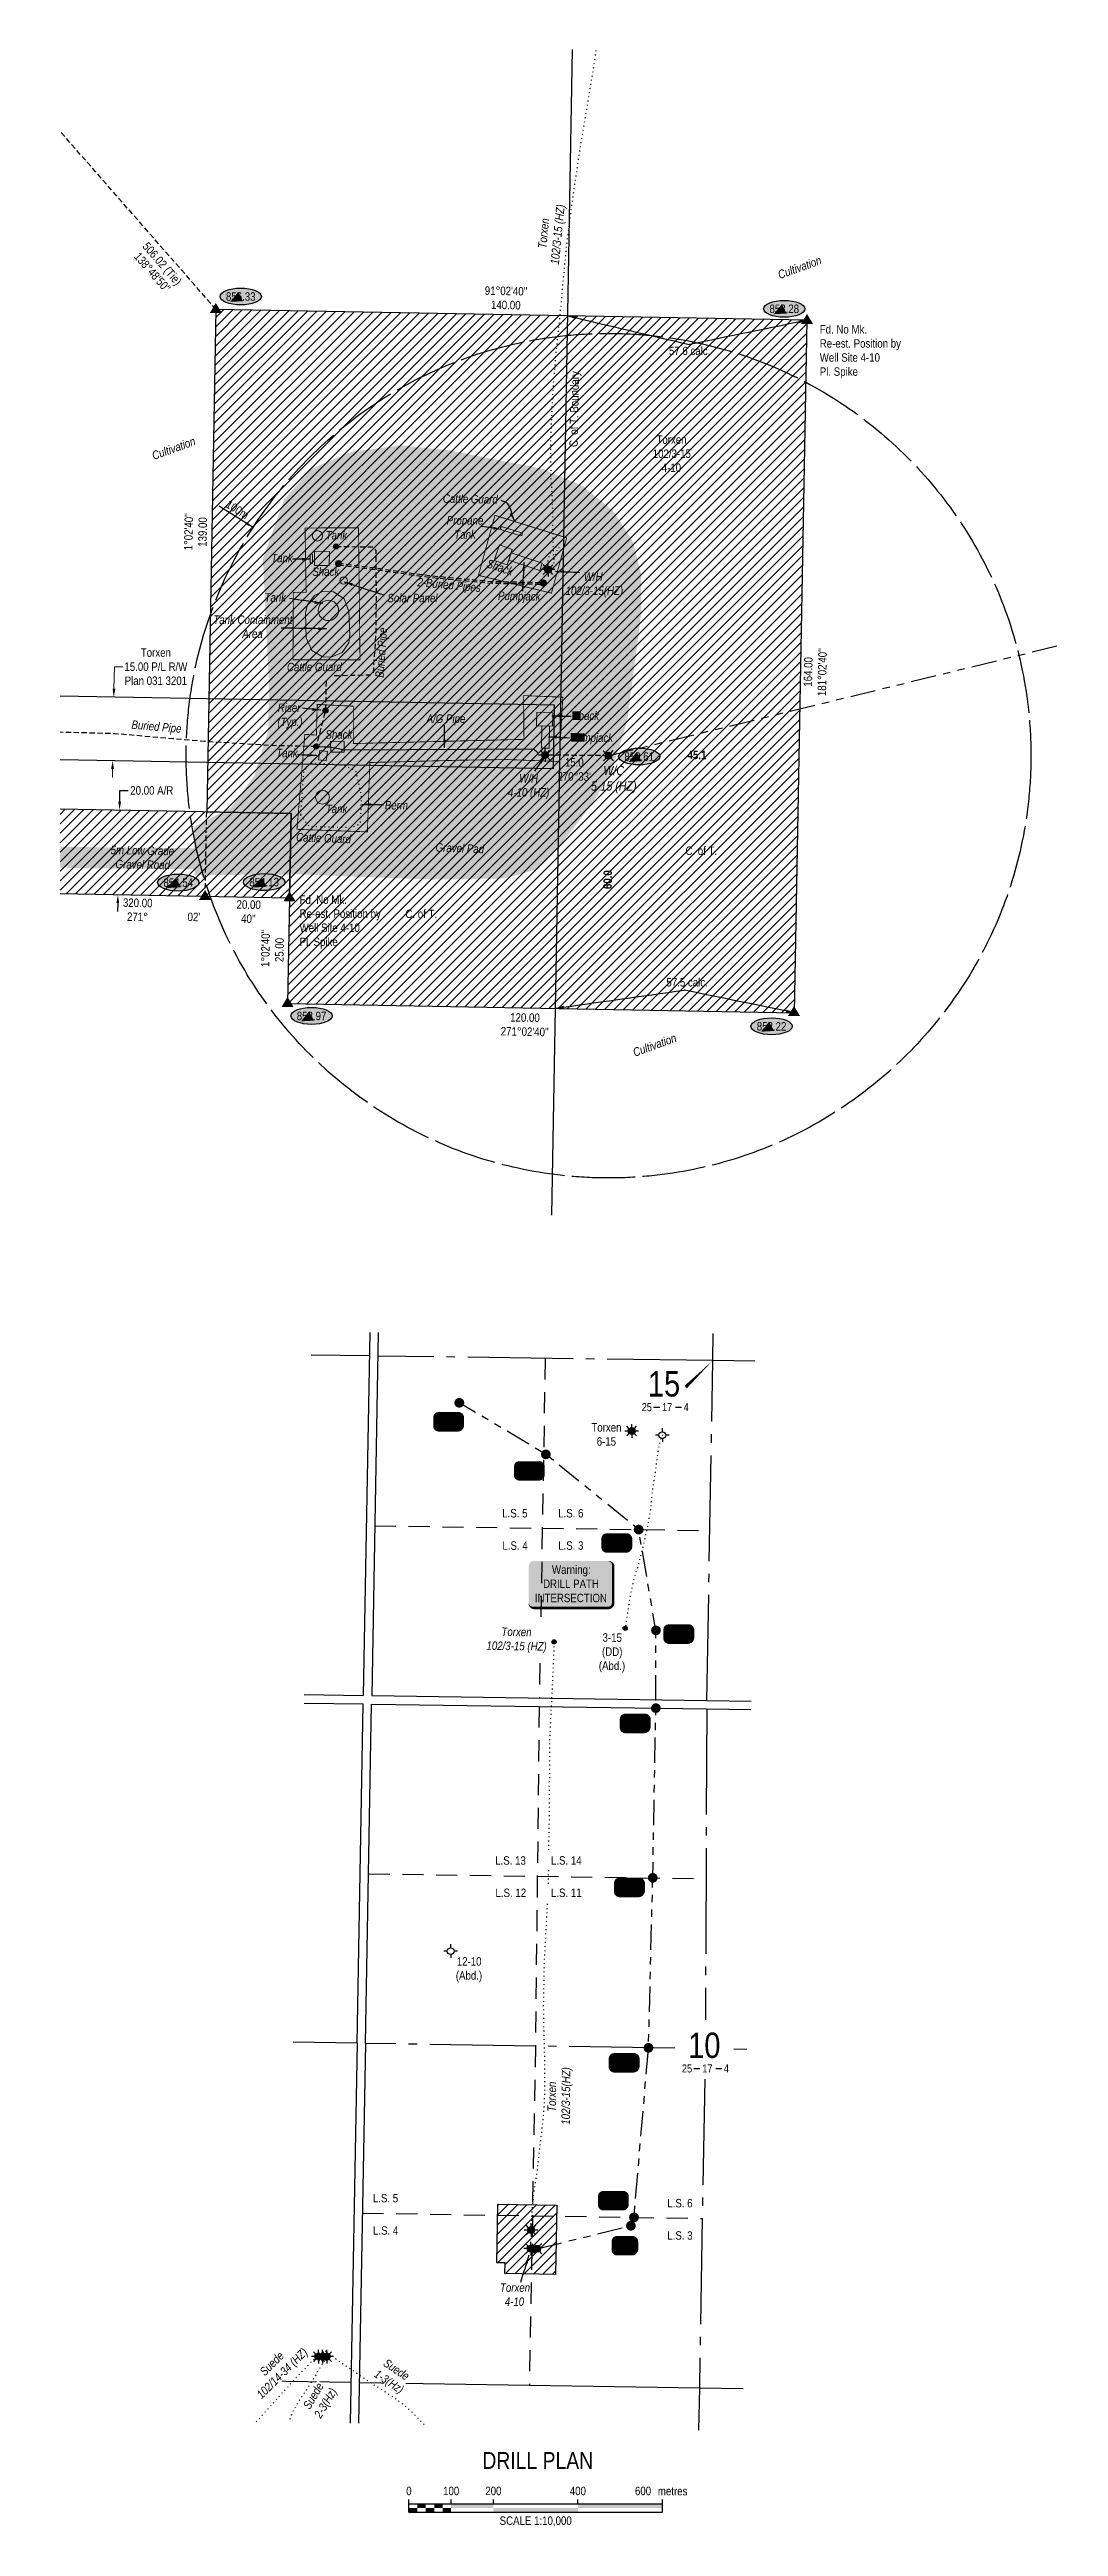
# Model space of a CAD drawing. Extents: x 404739 to 410739, y 5662630 to 5665562.
# Drawn here: x 409546 to 410739, y 5662630 to 5665562 of the extents above; entities that cross this region are included whole.
import ezdxf
from ezdxf.enums import TextEntityAlignment as Align

# ---------------------------------------------------------------- set-up
doc = ezdxf.new("R2010")
doc.units = 0
doc.header["$LTSCALE"] = 5
doc.header["$PDSIZE"] = 0.5
for name, pattern in [('foc-BUFFER', [16.75, 15, -1.75]), ('foc-DOT', [1, 0.2, -0.8]), ('foc-DRILLPATH', [14.75, 6, -1.75, 1.75, -1.75, 1.75, -1.75]), ('foc-LSD', [8, 5, -3]), ('foc-QUARTERLINE', [33, 25, -3, 2, -3]), ('foc-TIELINE', [1.875, 1.25, -0.625]), ('foc-TOPO', [1, 0.2, -0.8]), ('foc-TRAV', [1.875, 1.25, -0.625]), ('UG_PIPE', [1.875, 1.25, -0.625])]:
    doc.linetypes.add(name, pattern=pattern)
doc.layers.get('Defpoints').update_dxf_attribs({"color": 9})
for name, color, linetype in [('10', 1, 'Continuous'), ('9', 3, 'Continuous'), ('ABADATA-DRILL', 8, 'foc-DOT'), ('ABADATA-DRILL-T', 8, 'Continuous'), ('AS-OWNER', 7, 'Continuous'), ('AS-PIPE-AG', 44, 'Continuous'), ('AS-PIPE-UG', 44, 'UG_PIPE'), ('AS-PIPE-UG-T', 44, 'Continuous'), ('AS-ROADS', 254, 'Continuous'), ('AS-SYMBOL', 7, 'Continuous'), ('AUX-BUFFER', 7, 'foc-BUFFER'), ('C-RW', 13, 'Continuous'), ('C-WS-S', 13, 'Continuous'), ('DETAIL-T', 7, 'Continuous'), ('L-2', 7, 'Continuous'), ('L-BD', 7, 'Continuous'), ('L-BD1', 253, 'Continuous'), ('L-MON', 1, 'Continuous'), ('L-SEC', 7, 'Continuous'), ('L-SECLBL', 7, 'Continuous'), ('L-SECQ', 8, 'foc-QUARTERLINE'), ('L-SECTION-LSD', 7, 'foc-LSD'), ('L-TIE', 7, 'foc-TIELINE'), ('L-TITLEDB', 4, 'Continuous'), ('L-TITLEDB-T', 4, 'Continuous'), ('locations_6b7d3360-7d74-4', 7, 'Continuous'), ('locations_c0d7ef30-fd61-4', 7, 'Continuous'), ('P-ELEVATION', 7, 'Continuous'), ('P-PDRILLPATH', 12, 'foc-DRILLPATH'), ('P-PROPOSED', 10, 'Continuous'), ('P-PROPOSED-EXISTING-H', 59, 'Continuous'), ('P-TRAV', 4, 'foc-TRAV'), ('P-TXT', 4, 'Continuous'), ('T-GENERAL', 48, 'foc-TOPO'), ('T-TIE', 201, 'foc-TIELINE')]:
    doc.layers.add(name, color=color, linetype=linetype)
for name, color, linetype, lineweight in [('AS-GENERAL', 48, 'Continuous', 18), ('C-RW-T', 13, 'Continuous', 9), ('C-WS-T', 13, 'Continuous', 9), ('T-TEXT', 48, 'Continuous', 18), ('T-TIE-T', 201, 'Continuous', 18)]:
    doc.layers.add(name, color=color, linetype=linetype, lineweight=lineweight)
doc.styles.add('100L', font='ARIALN.TTF', dxfattribs={"height": 11})
doc.styles.add('80', font='ARIALN.TTF', dxfattribs={"height": 10})
doc.styles.add('80CG', font='ARIALN.TTF', dxfattribs={"height": 10})
doc.styles.add('80L', font='ARIALN.TTF', dxfattribs={"height": 10})
doc.styles.add('80LS', font='ARIALNI.TTF', dxfattribs={"height": 10})
doc.styles.add('SIMPLEX', font='ARIALN.TTF')
doc.dimstyles.new('CG2011', dxfattribs={"dimscale": 5, "dimtxt": 9, "dimasz": 2, "dimexe": 0.2, "dimexo": 0.0625, "dimgap": 0.5, "dimtad": 0, "dimtih": 1, "dimtoh": 1, "dimzin": 0, "dimdsep": 46, "dimtxsty": '80CG', "dimcen": 0.1, "dimse1": 1, "dimse2": 1, "dimclrd": 256, "dimclrt": 256, "dimaunit": 1, "dimadec": 4, "dimazin": 0, "dimtfac": 0.06, "dimtofl": 0, "dimtmove": 0, "dimatfit": 1, "dimfxl": 0.2, "dimtolj": 1, "dimtzin": 0, "dimlwd": -1, "dimarcsym": 0})
doc.dimstyles.new('Compass 5 000', dxfattribs={"dimscale": 5, "dimtxt": 9, "dimasz": 2, "dimexe": 0.2, "dimexo": 0.0625, "dimgap": 0.5, "dimtad": 0, "dimtih": 1, "dimtoh": 1, "dimzin": 0, "dimdsep": 46, "dimtxsty": '80CG', "dimcen": 0.1, "dimse1": 1, "dimse2": 1, "dimclrd": 256, "dimclrt": 256, "dimaunit": 1, "dimadec": 4, "dimazin": 0, "dimtfac": 0.06, "dimtofl": 0, "dimtmove": 0, "dimatfit": 1, "dimfxl": 0.2, "dimtolj": 1, "dimtzin": 0, "dimlwd": -1, "dimarcsym": 0})
pattern_1 = [(45, (-1450.3, 4292.895), (-5.610239728, 5.610239728), [])]

msp = doc.modelspace()

# ---------------------------------------------------------------- texts
at = {"layer": 'ABADATA-DRILL-T', "attachment_point": 1, "style": '80L'}
for s, width, insert, char_height, rotation in [('\\pi19.558;{\\fArial Narrow|b0|i1|c0|p34;Torxen\\P\\pi2.0615;102/3-15 (HZ)}', 73.06569, (410121.52, 5665307.687), 10, 84.360023), ('\\pi4.9844;3-15 \\P\\pi4.5923;(DD)\\P\\pi1.0775;(Abd.)', 31.95111, (410195.047, 5663687.697), 9.99569, 359.16779), ('\\pi18.403;{\\fArial Narrow|b0|i1|c0|p34;Torxen\\P\\pi0.065231; 102/3-15(HZ)}', 70.7412, (410134.532, 5663102.887), 9.99569, 89.467629)]:
    msp.add_mtext_dynamic_manual_height_columns(s, width=width, gutter_width=50, heights=[0], dxfattribs=dict(at, insert=insert, char_height=char_height, rotation=rotation))
at = {"layer": 'ABADATA-DRILL-T', "char_height": 9.99569, "attachment_point": 1, "style": '80L'}
for s, width, insert in [('\\pi1.9729;Torxen\\P\\pi8.2321;6-15', 38.49429, (410184.776, 5663936.254)), ('\\pi-1.5769;12-10\\P\\pi-2.7292;(Abd.)', 24.33778, (410029.041, 5663304.235)), ('\\pi0.77014;{\\fArial Narrow|b0|i1|c0|p34;Torxen\\P\\pi6.4873;4-10}', 35.47517, (410077.799, 5662918.188))]:
    msp.add_mtext_dynamic_manual_height_columns(s, width=width, gutter_width=50, heights=[0], dxfattribs=dict(at, insert=insert))
at = {"layer": 'AS-PIPE-UG-T', "char_height": 9.99569, "attachment_point": 1, "style": '80L'}
for s, width, insert, rotation in [('{\\fArial Narrow|b0|i1|c0|p34;2-Buried Pipes}', 76.12042, (409981.43, 5664936.729), 354.72286), ('\\pi0.17193;{\\fArial Narrow|b0|i1|c0|p34;Buried Pipe}', 58.75659, (409930.898, 5664818.779), 85.91984)]:
    msp.add_mtext_dynamic_manual_height_columns(s, width=width, gutter_width=50, heights=[0], dxfattribs=dict(at, insert=insert, rotation=rotation))
at = {"layer": 'AUX-BUFFER', "style": '80CG'}
msp.add_text('100m', height=9.9957, rotation=327.411627, dxfattribs=at).set_placement((409767.923, 5665017.408), align=Align.MIDDLE_CENTER)
at = {"layer": 'C-WS-T', "char_height": 9.99569, "attachment_point": 1, "style": '80L'}
for s, width, insert in [('\\pi5.1495;Torxen\\P\\pi0.6733;102/3-15 \\P\\pi11.313,t81.283;4-10 ', 44.84761, (410258.659, 5665105.288)), ('\\pi24.775;{\\fArial Narrow|b0|i1|c0|p34;W/H\\P\\pi0.065231; 102/3-15(HZ)}', 70.7412, (410152.993, 5664943.08)), ('\\pi14.258;{\\fArial Narrow|b0|i1|c0|p34;W/H \\P\\pi0.95571;4-10 (HZ)}', 49.70799, (410087.11, 5664704.413))]:
    msp.add_mtext_dynamic_manual_height_columns(s, width=width, gutter_width=50, heights=[0], dxfattribs=dict(at, insert=insert))
at = {"layer": 'DETAIL-T', "color": 3, "insert": (410008.599, 5662718.59), "char_height": 19.99138, "width": 225.73681, "attachment_point": 1, "style": '80CG'}
msp.add_mtext('\\pi49.144;DRILL PLAN', dxfattribs=at)
at = {"layer": 'L-BD', "style": '80L'}
for s, p in [("138°48'50''", (409667.3, 5665298.303)), ('506.02 (Tie)', (409678.02, 5665307.682))]:
    msp.add_text(s, height=9.99569, rotation=311.1857, dxfattribs=at).set_placement(p, align=Align.MIDDLE)
at = {"layer": 'L-BD', "color": 3, "char_height": 9.99569, "attachment_point": 1, "style": '80L'}
for s, width, insert, rotation in [('{\\fArial Narrow|b1|i0|c0|p34;45.1}', 23.13877, (410300.63, 5664732.306), 358.9431), ('{\\fArial Narrow|b1|i0|c0|p34;60.0}', 6.00548, (410200.735, 5664568.433), 88.9431)]:
    msp.add_mtext_dynamic_manual_height_columns(s, width=width, gutter_width=50, heights=[0], dxfattribs=dict(at, insert=insert, rotation=rotation))
at = {"layer": 'L-BD1', "style": '80L'}
msp.add_text("02'", height=9.9957, rotation=358.9431, dxfattribs=at).set_placement((409716.384, 5664535.378), align=Align.MIDDLE)
at = {"layer": 'L-BD1', "attachment_point": 2, "style": '80L'}
for s, insert, char_height, width, rotation in [("91°02'40'' 140.00", (410085.91, 5665281.242), 9.99569, 49.91476, 358.9431), ("1°02'40''\\P139.00 ", (409705.041, 5664991.299), 9.9957, 25.1761, 88.9425), ("164.00 181°02'40''", (410438.188, 5664825.45), 9.99569, 61.88225, 88.9431), ('320.00\\P271°', (409650.032, 5664557.084), 9.9957, 35.20813, 358.9431), ("20.00 \\P40''", (409781.293, 5664554.885), 9.9957, 28.19152, 358.9431), (" 1°02'40''\\P25.00", (409795.982, 5664496.624), 9.9957, 61.05109, 88.9431), ("120.00 271°02'40''", (410108.256, 5664421.282), 9.99569, 78.30705, 358.9431)]:
    msp.add_mtext(s, dxfattribs=dict(at, insert=insert, char_height=char_height, width=width, rotation=rotation))
at = {"layer": 'L-MON', "char_height": 9.99569, "attachment_point": 1, "style": '80L'}
for insert in [(410456.971, 5665235.768), (409841.465, 5664560.848)]:
    msp.add_mtext_dynamic_manual_height_columns('Fd. No Mk.^JRe-est. Position by Well Site 4-10\\PPl. Spike ', width=96.76865, gutter_width=50, heights=[0], dxfattribs=dict(at, insert=insert))
at = {"layer": 'L-TITLEDB-T', "insert": (410160.608, 5665091.576), "char_height": 9.99569, "attachment_point": 1, "rotation": 88.987373, "style": '80L'}
msp.add_mtext_dynamic_manual_height_columns('C. of T. Boundary', width=89.78622, gutter_width=50, heights=[0], dxfattribs=at)
at = {"layer": 'P-TXT', "attachment_point": 1}
for s, width, gutter_width, insert, char_height, style in [('57.6 calc.', 48.12131, 50, (410278.494, 5665210.291), 9.9957, '80L'), ('\\pi15.145;{\\fArial Narrow|b0|i1|c0|p34;W/C\\P\\pi0.50544;5-15 (HZ)}', 53.30966, 55, (410185.786, 5664714.134), 11, '100L'), ('C. of T.', 37.84882, 50, (410298.014, 5664618.642), 9.9957, '80L'), ('C. of T.', 37.84882, 50, (409966.69, 5664544.004), 9.9957, '80L'), ('57.5 calc.', 48.16276, 50, (410275.534, 5664463.025), 9.9957, '80L')]:
    msp.add_mtext_dynamic_manual_height_columns(s, width=width, gutter_width=gutter_width, heights=[0], dxfattribs=dict(at, insert=insert, char_height=char_height, style=style))
at = {"layer": 'T-TEXT', "style": '80LS'}
for p in [(410433.129, 5665304.092), (409692.441, 5665089.95), (410261.601, 5664383.682)]:
    msp.add_text('Cultivation', height=9.99569, rotation=20, dxfattribs=at).set_placement(p, align=Align.MIDDLE_CENTER)
at = {"layer": 'T-TEXT', "char_height": 9.99569, "attachment_point": 1, "style": '80L'}
for s, width, insert, rotation in [('{\\fArial Narrow|b0|i1|c0|p34;Cattle Guard}', 65.5833, (410011.181, 5665035.567), 358.9431), ('{\\fArial Narrow|b0|i1|c0|p34;Shack}', 10, (410065.113, 5664958.838), 341.445886), ('{\\fArial Narrow|b0|i1|c0|p34;Pumpjack}', 16.5424, (410076.38, 5664920.565), 358.9431), ('{\\fArial Narrow|b0|i1|c0|p34;Cattle Guard}', 88.10703, (409826.54, 5664836.156), 0.144549), ('\\pi0.46501;{\\fArial Narrow|b0|i1|c0|p34;5m Low Grade\\P\\pi3.4617; Gravel Road}', 74.94993, (409617.517, 5664619.691), 358.9431), ('{\\fArial Narrow|b0|i1|c0|p34;Cattle Guard }', 88.10703, (409837.59, 5664634.786), 357.969183), ('{\\fArial Narrow|b0|i1|c0|p34;Gravel Pad}', 57.97176, (410002.699, 5664622.704), 357.969183)]:
    msp.add_mtext_dynamic_manual_height_columns(s, width=width, gutter_width=50, heights=[0], dxfattribs=dict(at, insert=insert, rotation=rotation))
for s, width, insert in [('{\\fArial Narrow|b0|i1|c0|p34;Tank}', 26.17776, (409872.342, 5664992.102)), ('\\pi0.62086;{\\fArial Narrow|b0|i1|c0|p34;Propane \\P\\pi9.5256;Tank}', 43.6927, (410014.973, 5665009.659)), ('{\\fArial Narrow|b0|i1|c0|p34;Tank}', 26.17776, (409807.972, 5664965.041)), ('{\\fArial Narrow|b0|i1|c0|p34;Shack}', 10, (409856.513, 5664949.095)), ('{\\fArial Narrow|b0|i1|c0|p34;Tank}', 26.17776, (409799.981, 5664918.506)), ('\\pi1.3589;{\\fArial Narrow|b0|i1|c0|p34;Solar Panel}', 61.58726, (409944.124, 5664917.742)), ('\\pi2.1519;{\\fArial Narrow|b0|i1|c0|p34;Tank Containment \\P\\pi36.462;Area}', 96.89001, (409737.233, 5664892.108)), ('\\pi1.0961;{\\fArial Narrow|b0|i1|c0|p34;Riser\\P\\pi0.54041;(Typ.)}', 29.34966, (409814.638, 5664787.928)), ('{\\fArial Narrow|b0|i1|c0|p34;Shack}', 10, (409872.077, 5664756.267)), ('{\\fArial Narrow|b0|i1|c0|p34;A/G Pipe}', 48.18712, (409991.824, 5664775.031)), ('{\\fArial Narrow|b0|i1|c0|p34;Tank}', 26.17776, (409813.819, 5664734.31)), ('{\\fArial Narrow|b0|i1|c0|p34;Tank}', 26.17776, (409872.484, 5664668.313)), ('{\\fArial Narrow|b0|i1|c0|p34;Berm}', 14.48084, (409942.335, 5664672.496))]:
    msp.add_mtext_dynamic_manual_height_columns(s, width=width, gutter_width=50, heights=[0], dxfattribs=dict(at, insert=insert))
at = {"layer": 'T-TEXT', "insert": (410164.057, 5664778.514), "char_height": 9.99569, "attachment_point": 1, "style": '80L', "bg_fill": 1, "box_fill_scale": 1, "bg_fill_color": 254, "bg_fill_transparency": 0}
msp.add_mtext_dynamic_manual_height_columns('{\\fArial Narrow|b0|i1|c0|p34;Shack}', width=10, gutter_width=50, heights=[0], dxfattribs=at)
at = {"layer": 'T-TEXT', "insert": (410162.291, 5664752.98), "char_height": 9.99569, "attachment_point": 1, "rotation": 359.155258, "style": '80L', "bg_fill": 1, "box_fill_scale": 1, "bg_fill_color": 254, "bg_fill_transparency": 0}
msp.add_mtext_dynamic_manual_height_columns('{\\fArial Narrow|b0|i1|c0|p34;Pumpjack}', width=16.5424, gutter_width=50, heights=[0], dxfattribs=at)
at = {"layer": 'T-TIE-T', "insert": (410166.61, 5664723.303), "char_height": 9.99569, "width": 39.7189, "attachment_point": 2, "rotation": 359.442, "style": '80L', "bg_fill": 1, "box_fill_scale": 1, "bg_fill_color": 254, "bg_fill_transparency": 0}
msp.add_mtext("15.0 270°33'", dxfattribs=at)

# ---------------------------------------------------------------- blocks, each defined once
blk = doc.blocks.new('TRIA')
blk.add_hatch(color=255).paths.add_polyline_path([(-0.04, 1.52), (-1.47, -0.87), (1.39, -0.87)])
blk = doc.blocks.new('TRIAA')
blk.add_blockref('TRIA', (0, 0))
blk = doc.blocks.new('TRIB')
at = {"color": 1}
blk.add_lwpolyline([(-1.12, -0.67), (-0.04, 1.13), (1.04, -0.67)], close=True, dxfattribs=at)
blk = doc.blocks.new('TRIBB')
blk.add_blockref('TRIB', (0, 0))
blk = doc.blocks.new('TRICC')
for name in ['TRIAA', 'TRIBB']:
    blk.add_blockref(name, (0, 0))
blk = doc.blocks.new('plspike')
blk.add_blockref('TRICC', (0, 0))
blk = doc.blocks.new('STRIA')
blk.add_hatch(color=255).paths.add_polyline_path([(-0.04, 1.52), (-1.47, -0.87), (1.39, -0.87)])
blk = doc.blocks.new('STRIAA')
blk.add_blockref('STRIA', (0, 0))
blk = doc.blocks.new('STRIB')
at = {"color": 1}
blk.add_solid([(-1.12, -0.67), (-0.04, 1.13), (1.04, -0.67)], dxfattribs=at)
blk = doc.blocks.new('STRIBB')
blk.add_blockref('STRIB', (0, 0))
blk = doc.blocks.new('STRICC')
for name in ['STRIAA', 'STRIBB']:
    blk.add_blockref(name, (0, 0))
blk = doc.blocks.new('fdspike')
blk.add_blockref('STRICC', (0, 0))
blk = doc.blocks.new('RISER')
h = blk.add_hatch(color=255)
h.dxf.hatch_style = 1
edge = h.paths.add_edge_path()
edge.add_arc((0, 0), 0.7, 0, 360)
blk.add_hatch(color=48).paths.add_polyline_path([(0.58, -0.15), (-0.58, -0.15, 0.774597)])
at = {"color": 48}
blk.add_line((-0.58, -0.15), (0.58, -0.15), dxfattribs=at)
blk.add_circle((0, 0), 0.6, dxfattribs=at)
blk = doc.blocks.new('GAS')
h = blk.add_hatch(color=255)
h.dxf.hatch_style = 1
edge = h.paths.add_edge_path()
edge.add_arc((0, 0), 0.9, 0, 360)
for p, q in [((-0.81, 0), (-1.62, 0)), ((-0.57, 0.57), (-1.14, 1.14)), ((0, 0.81), (0, 1.62)), ((0.57, 0.57), (1.14, 1.14)), ((1.62, 0), (0.81, 0)), ((-0.57, -0.57), (-1.14, -1.14)), ((0, -0.81), (0, -1.62)), ((1.14, -1.14), (0.57, -0.57))]:
    blk.add_line(p, q)
blk.add_circle((0, 0), 0.8)
blk = doc.blocks.new('we')
at = {"layer": 'P-ELEVATION'}
h = blk.add_hatch(color=111, dxfattribs=at)
h.dxf.hatch_style = 1
edge = h.paths.add_edge_path()
edge.add_ellipse((0, 0), major_axis=(-24.4, 0), ratio=0.410256, start_angle=0, end_angle=360)
at = {"layer": 'P-ELEVATION', "color": 7, "flags": 128}
blk.add_lwpolyline([(0, 0, 12.5, 0, 0), (-12.4, -6.4, 0, 0, 0)], format="xyseb", dxfattribs=at)
at = {"layer": 'P-ELEVATION', "color": 7}
blk.add_ellipse((0, 0), major_axis=(-24.4, 0), ratio=0.410256, dxfattribs=at)
at = {"layer": 'P-ELEVATION', "style": '80'}
blk.add_attdef('ELEVATION', text='', height=10, dxfattribs=at).set_placement((0, 0), align=Align.MIDDLE_CENTER)
blk = doc.blocks.new('WC')
at = {"layer": 'L-MON'}
h = blk.add_hatch(color=255, dxfattribs=at)
h.dxf.hatch_style = 1
edge = h.paths.add_edge_path()
edge.add_arc((0, 0), 0.9, 0, 360)
at = {"layer": 'L-MON', "color": 240, "flags": 128}
for points in [[(-0.62, 0.5), (-1.23, 1.12)], [(0.52, 0.61), (1.13, 1.21)], [(-1.18, -1.18), (-0.56, -0.57)], [(1.16, -1.18), (0.56, -0.57)]]:
    blk.add_lwpolyline(points, dxfattribs=at)
at = {"layer": 'L-MON', "color": 240}
for radius in [0.8, 0.373]:
    blk.add_circle((0, 0), radius, dxfattribs=at)
blk = doc.blocks.new('*D537')
at = {"layer": 'Defpoints', "color": 0, "transparency": 16777216}
for p in [(409668.8, 5664660.9), (409626.5, 5664561.7), (409666.9, 5664561)]:
    blk.add_point(p, dxfattribs=at)
at = {"layer": 'P-TXT', "transparency": 16777216}
for p, q in [((409628.6, 5664671.7), (409628.8, 5664685)), ((409628.8, 5664685), (409638.8, 5664685)), ((409626.4, 5664551.7), (409626.2, 5664541.7))]:
    blk.add_line(p, q, dxfattribs=at)
for points in [[(409626.9, 5664671.7), (409630.2, 5664671.7), (409628.4, 5664661.7)], [(409624.7, 5664551.8), (409628, 5664551.7), (409626.5, 5664561.7)]]:
    blk.add_solid(points, dxfattribs=at)
at = {"layer": 'P-TXT', "transparency": 16777216, "insert": (409666.6, 5664685), "char_height": 10, "attachment_point": 5, "style": '80CG'}
blk.add_mtext('\\A1;20.00 A/R', dxfattribs=at)
blk = doc.blocks.new('*D543')
at = {"layer": 'C-RW-T', "transparency": 16777216}
for p, q in [((409621.8, 5664805.3), (409622.3, 5664831.5)), ((409622.3, 5664831.5), (409632.3, 5664831.5)), ((409620.1, 5664710.4), (409619.9, 5664700.4))]:
    blk.add_line(p, q, dxfattribs=at)
for points in [[(409620.2, 5664805.4), (409623.5, 5664805.3), (409621.6, 5664795.3)], [(409618.4, 5664710.4), (409621.8, 5664710.4), (409620.3, 5664720.4)]]:
    blk.add_solid(points, dxfattribs=at)
at = {"layer": 'Defpoints', "color": 0, "transparency": 16777216}
for p in [(409711.1, 5664793.7), (409709.7, 5664718.7)]:
    blk.add_point(p, dxfattribs=at)
at = {"layer": 'C-RW-T', "transparency": 16777216, "insert": (409671.4, 5664831.5), "char_height": 10, "attachment_point": 5, "style": '80CG', "bg_fill": 3, "box_fill_scale": 1.1, "bg_fill_color": 256, "bg_fill_true_color": 13158600, "bg_fill_transparency": 0}
blk.add_mtext('\\A1;Torxen\\P15.00 P/L R/W\\PPlan 031 3201', dxfattribs=at)
at = {"layer": 'Defpoints', "color": 0, "transparency": 16777216}
blk.add_point((409621.6, 5664795.3), dxfattribs=at)
blk = doc.blocks.new('GABD')
for p, q in [((-0.81, 0), (-1.62, 0)), ((0, 0.81), (0, 1.62)), ((1.62, 0), (0.81, 0)), ((0, -0.81), (0, -1.62))]:
    blk.add_line(p, q)
blk.add_circle((0, 0), 0.8)
blk = doc.blocks.new('L-SECLBL')
at = {"layer": '9', "color": 7}
for p, q in [((-5.1, -27.8), (-12.3, -27.8)), ((20.7, -27.8), (13.5, -27.8))]:
    blk.add_line(p, q, dxfattribs=at)
at = {"layer": '10', "color": 2, "style": 'SIMPLEX'}
blk.add_attdef('SEC', text='', height=30, dxfattribs=at).set_placement((0, 0), align=Align.MIDDLE)
at = {"layer": '10', "color": 5, "style": '80L'}
blk.add_attdef('TWP', text='', height=9.5, dxfattribs=at).set_placement((-14.4, -27.4), align=Align.MIDDLE_RIGHT)
blk.add_attdef('RGE', text='', height=9.5, dxfattribs=at).set_placement((3.6, -27.4), align=Align.MIDDLE_CENTER)
blk.add_attdef('MER', text='', height=9.5, dxfattribs=at).set_placement((23.2, -27.4), align=Align.MIDDLE_LEFT)
blk = doc.blocks.new('BH-Existing')
at = {"layer": 'ABADATA-DRILL-T'}
h = blk.add_hatch(color=256, dxfattribs=at)
h.dxf.hatch_style = 1
edge = h.paths.add_edge_path()
edge.add_arc((0, 0), 0.5, 0, 360)
blk.add_circle((0, 0), 0.5, dxfattribs=at)
blk = doc.blocks.new('*U397')
at = {"color": 0}
for p, q in [((-150, 0), (-150, 15)), ((-150, 10), (150.2, 10)), ((-150, 0), (150.2, 0)), ((-100, 10), (-100, 15)), ((-50, 10), (-50, 15)), ((50, 10), (50, 15)), ((150.2, 0), (150.2, 15))]:
    blk.add_line(p, q, dxfattribs=at)
for points in [[(-150, 5), (-140, 5), (-150, 0), (-140, 0)], [(-140, 10), (-130, 10), (-140, 5), (-130, 5)], [(-130, 5), (-120, 5), (-130, 0), (-120, 0)], [(-120, 10), (-110, 10), (-120, 5), (-110, 5)], [(-110, 5), (-100, 5), (-110, 0), (-100, 0)], [(-100, 10), (-50, 10), (-100, 5), (-50, 5)], [(-50, 5), (50, 5), (-50, 0), (50, 0)], [(50, 10), (150.2, 10), (50, 5), (150.2, 5)]]:
    blk.add_solid(points, dxfattribs=at)
at = {"color": 0, "style": '80'}
blk.add_text('metres', height=10, dxfattribs=at).set_placement((162.2, 20), align=Align.CENTER)
at = {"color": 0, "char_height": 10, "style": '80'}
for s, insert, attachment_point in [('0', (-150, 30.2), 2), ('100', (-100, 30.2), 2), ('200', (-50, 30.2), 2), ('400', (50, 30.2), 2), ('600', (136.7, 30.2), 3), ('SCALE 1:10,000', (0.1, -5), 2)]:
    blk.add_mtext(s, dxfattribs=dict(at, insert=insert, attachment_point=attachment_point))
blk = doc.blocks.new('plbh')
at = {"layer": 'L-MON'}
h = blk.add_hatch(color=255, dxfattribs=at)
h.dxf.hatch_style = 1
edge = h.paths.add_edge_path()
edge.add_arc((0, 0), 1.16, 0, 360)
h = blk.add_hatch(color=256, dxfattribs=at)
h.dxf.hatch_style = 1
h.paths.add_polyline_path([(-0.96, 0, 1), (0.96, 0, 1)])
h.paths.add_polyline_path([(0.91, 0, -1), (-0.91, 0, -1)], flags=16)
h.paths.add_polyline_path([(0.45, 0, -1), (-0.45, 0, -1)], flags=0)
h = blk.add_hatch(color=256, dxfattribs=at)
h.dxf.hatch_style = 1
h.paths.add_polyline_path([(-0.45, 0, 1), (0.45, 0, 1)])
h.paths.add_polyline_path([(0.4, 0, -1), (-0.4, 0, -1)], flags=16)
at = {"layer": 'L-MON', "color": 240}
for radius in [0.96, 0.91, 0.45, 0.4]:
    blk.add_circle((0, 0), radius, dxfattribs=at)
blk = doc.blocks.new('*U559')
h = blk.add_hatch(color=59)
edge = h.paths.add_edge_path()
edge.add_line((-9, -11.5), (9, -11.5))
edge.add_arc((9, -5.5), 6, 270, 360)
edge.add_line((15, -5.5), (15, 4))
edge.add_arc((9, 4), 6, 0, 90)
edge.add_line((9, 10), (-9, 10))
edge.add_arc((-9, 4), 6, 90, 180)
edge.add_line((-15, 4), (-15, -5.5))
edge.add_arc((-9, -5.5), 6, 180, 270)
at = {"color": 1, "flags": 128}
blk.add_lwpolyline([(-9, -11.5, 3, 3, 0), (9, -11.5, 3, 3, 0.414214), (15, -5.5, 3, 3, 0), (15, 4, 3, 0, 0.414214), (9, 10, 0, 0, 0), (-9, 10, 0, 0, 0.414214), (-15, 4, 0, 0, 0), (-15, -5.5, 0, 3, 0.414214)], format="xyseb", close=True, dxfattribs=at)
blk.add_lwpolyline([(-11.4, -8.5, 0, 7.5, 0), (0, 0, 0, 0, 0)], format="xyseb", dxfattribs=at)
at = {"color": 1, "style": '80'}
blk.add_attdef('ENTER_TEXT_001', (-36, -5), '', height=10, dxfattribs=at)
blk = doc.blocks.new('*U560')
h = blk.add_hatch(color=59)
edge = h.paths.add_edge_path()
edge.add_line((-11.5, -11.5), (11.5, -11.5))
edge.add_arc((11.5, -5.5), 6, 270, 360)
edge.add_line((17.5, -5.5), (17.5, 4))
edge.add_arc((11.5, 4), 6, 0, 90)
edge.add_line((11.5, 10), (-11.5, 10))
edge.add_arc((-11.5, 4), 6, 90, 180)
edge.add_line((-17.5, 4), (-17.5, -5.5))
edge.add_arc((-11.5, -5.5), 6, 180, 270)
at = {"color": 1, "flags": 128}
blk.add_lwpolyline([(-15.6, -9.1, 0, 7.5, 0), (0, 0, 0, 0, 0)], format="xyseb", dxfattribs=at)
blk.add_lwpolyline([(-11.5, -11.5, 3, 3, 0), (11.5, -11.5, 3, 3, 0.414214), (17.5, -5.5, 3, 3, 0), (17.5, 4, 3, 0, 0.414214), (11.5, 10, 0, 0, 0), (-11.5, 10, 0, 0, 0.414214), (-17.5, 4, 0, 0, 0), (-17.5, -5.5, 0, 3, 0.414214)], format="xyseb", close=True, dxfattribs=at)
at = {"color": 1, "style": '80'}
blk.add_attdef('ENTER_TEXT_001', (-36, -5), '', height=10, dxfattribs=at)
blk = doc.blocks.new('*U561')
h = blk.add_hatch(color=50)
edge = h.paths.add_edge_path()
edge.add_line((-44, -28.5), (44, -28.5))
edge.add_arc((44, -22.5), 6, 270, 360)
edge.add_line((50, -22.5), (50, 21))
edge.add_arc((44, 21), 6, 0, 90)
edge.add_line((44, 27), (-44, 27))
edge.add_arc((-44, 21), 6, 90, 180)
edge.add_line((-50, 21), (-50, -22.5))
edge.add_arc((-44, -22.5), 6, 180, 270)
at = {"color": 240, "flags": 128}
blk.add_lwpolyline([(-44, -28.5, 3, 3, 0), (44, -28.5, 3, 3, 0.414214), (50, -22.5, 3, 3, 0), (50, 21, 3, 0, 0.414214), (44, 27, 0, 0, 0), (-44, 27, 0, 0, 0.414214), (-50, 21, 0, 0, 0), (-50, -22.5, 0, 3, 0.414214)], format="xyseb", close=True, dxfattribs=at)
at = {"color": 240, "style": '80'}
blk.add_attdef('ENTER_TEXT_001', (-26.8, -4.9), '', height=10, dxfattribs=at)

# ---------------------------------------------------------------- hatches: boundary and pattern name
at = {"layer": 'AS-ROADS'}
h = msp.add_hatch(color=256, dxfattribs=at)
h.dxf.hatch_style = 1
h.paths.add_polyline_path([(409717.344, 5664584.79), (409840.431, 5664585.657), (409998.801, 5664579.617), (410084.086, 5664580.922), (410122.916, 5664591.797), (410146.681, 5664615.507), (410188.856, 5664671.082), (410210.116, 5664706.442), (410229.036, 5664766.362), (410245.826, 5664895.612), (410245.361, 5664942.207), (410236.011, 5664979.202), (410212.931, 5665015.347), (410176.776, 5665045.237), (410128.486, 5665065.817), (410018.276, 5665087.607), (409960.896, 5665093.497), (409903.306, 5665085.952), (409855.411, 5665065.622), (409823.311, 5665029.607), (409798.056, 5664959.347), (409805.071, 5664815.117), (409804.446, 5664755.917), (409787.696, 5664701.997), (409760.151, 5664664.687), (409716.757, 5664641.812)])
at = {"layer": 'P-PROPOSED-EXISTING-H'}
h = msp.add_hatch(dxfattribs=at)
h.set_pattern_fill('ANSI31', color=256, scale=2.498922)
h.set_pattern_definition(pattern_1)
h.paths.add_polyline_path([(409831.501, 5664657.936), (409829.657, 5664557.996), (409827.352, 5664433.071), (410426.992, 5664422.009), (410442.11, 5665241.516), (409742.531, 5665254.422), (409731.561, 5664659.78)])
h = msp.add_hatch(dxfattribs=at)
h.set_pattern_fill('ANSI31', color=256, scale=2.498922)
h.set_pattern_definition(pattern_1)
h.paths.add_polyline_path([(409831.501, 5664657.936), (409558.092, 5664662.98), (409558.092, 5664563.006), (409829.657, 5664557.996)])
h = msp.add_hatch(dxfattribs=at)
h.set_pattern_fill('ANSI31', color=256, scale=2.498922)
h.set_pattern_definition([(45, (-8106.837, 1878.961), (-5.610239728, 5.610239728), [])])
h.paths.add_polyline_path([(410144.425, 5662928.74), (410084.46, 5662929.832), (410084.688, 5662942.325), (410074.694, 5662942.507), (410075.96, 5663011.966), (410145.918, 5663010.691)])

# ---------------------------------------------------------------- linework, layer by layer
at = {"layer": 'ABADATA-DRILL', "flags": 128}
for points in [[(410135.587, 5664946.191), (410135.587, 5664946.191), (410135.587, 5664946.191), (410135.541, 5664946.442), (410135.134, 5664954.501), (410137.564, 5664964.659), (410142.903, 5664972.516), (410147.591, 5664974.583), (410148.342, 5664971.82), (410147.993, 5664971.876), (410146.2, 5664969.457), (410144.485, 5664965.787), (410143.417, 5664961.955), (410142.345, 5664957.923), (410142.007, 5664955.729), (410142.392, 5664954.922), (410142.388, 5664954.672), (410142.482, 5664954.371), (410142.679, 5664954.167), (410142.68, 5664954.267), (410142.416, 5664956.272), (410141.97, 5664962.181), (410141.82, 5664970.635), (410141.514, 5664981.592), (410141.273, 5664996.249), (410141.135, 5665013.904), (410140.416, 5665032.62), (410139.242, 5665053.894), (410138.616, 5665077.859), (410138.998, 5665105.156), (410140.179, 5665135.14), (410142.061, 5665168.062), (410145.376, 5665205.609), (410149.695, 5665246.239), (410153.668, 5665289.925), (410158.233, 5665335.951), (410164.758, 5665385.394), (410172.265, 5665436.619), (410181.117, 5665490.372), (410190.407, 5665546.266), (410192.659, 5665561.909)], [(410271.023, 5663922.272), (410271.013, 5663922.287), (410270.959, 5663922.353), (410270.918, 5663922.304), (410270.836, 5663922.185), (410270.749, 5663922.067), (410270.702, 5663921.938), (410270.447, 5663921.412), (410269.865, 5663920.147), (410269.158, 5663918.319), (410268.455, 5663916.166), (410267.649, 5663913.58), (410266.804, 5663910.46), (410266.109, 5663906.806), (410265.475, 5663902.582), (410264.793, 5663897.953), (410264.021, 5663892.741), (410263.314, 5663887.278), (410262.714, 5663881.887), (410262.076, 5663876.628), (410261.201, 5663871.222), (410260.236, 5663865.563), (410259.308, 5663859.729), (410258.516, 5663853.972), (410257.98, 5663848.23), (410257.559, 5663842.522), (410256.942, 5663836.707), (410256.08, 5663830.966), (410255.122, 5663825.417), (410254.135, 5663819.914), (410253.077, 5663814.347), (410251.871, 5663808.667), (410250.559, 5663802.879), (410249.237, 5663797.107), (410248.008, 5663791.518), (410246.648, 5663786.111), (410245.143, 5663780.766), (410243.761, 5663775.53), (410242.535, 5663770.396), (410241.132, 5663765.13), (410239.424, 5663759.579), (410237.693, 5663753.859), (410236.151, 5663748.105), (410234.87, 5663742.392), (410234.018, 5663738.321), (410233.654, 5663736.662), (410232.54, 5663731.091), (410232.33, 5663729.934), (410231.559, 5663725.357), (410230.649, 5663719.427), (410230.438, 5663718.206), (410230.152, 5663716.451), (410229.56, 5663712.401), (410229.128, 5663709.458), (410226.78, 5663693.377)], [(410115.986, 5662982.017), (410115.986, 5662982.017), (410115.986, 5662982.017), (410115.982, 5662982.042), (410115.941, 5662982.848), (410116.184, 5662983.864), (410116.718, 5662984.65), (410117.187, 5662984.857), (410117.262, 5662984.58), (410117.227, 5662984.586), (410117.047, 5662984.344), (410116.876, 5662983.977), (410116.769, 5662983.594), (410116.662, 5662983.191), (410116.628, 5662982.971), (410116.667, 5662982.891), (410116.666, 5662982.866), (410116.676, 5662982.835), (410116.695, 5662982.815), (410116.696, 5662982.825), (410116.669, 5662983.025), (410116.624, 5662983.616), (410116.609, 5662984.462), (410116.579, 5662985.558), (410116.555, 5662987.023), (410116.541, 5662988.789), (410116.469, 5662990.66), (410116.352, 5662992.788), (410116.289, 5662995.184), (410116.327, 5662997.914), (410116.445, 5663000.912), (410116.634, 5663004.204), (410116.965, 5663007.959), (410117.397, 5663012.022), (410117.794, 5663016.391), (410118.251, 5663020.993), (410118.903, 5663025.938), (410119.654, 5663031.06), (410120.539, 5663036.435), (410121.468, 5663042.025), (410122.306, 5663047.846), (410123.045, 5663053.719), (410123.719, 5663059.848), (410124.331, 5663065.898), (410125.001, 5663072.132), (410125.767, 5663078.42), (410126.556, 5663084.822), (410127.344, 5663091.229), (410128.151, 5663097.83), (410128.734, 5663103.111), (410129.52, 5663111.068), (410130.164, 5663118.058), (410130.709, 5663124.579), (410131.163, 5663131.287), (410131.46, 5663137.878), (410131.591, 5663144.452), (410131.652, 5663151.007), (410131.7, 5663157.407), (410131.701, 5663163.943), (410131.66, 5663170.405), (410131.616, 5663176.992), (410131.558, 5663183.619), (410131.455, 5663190.211), (410131.304, 5663196.655), (410131.116, 5663203.259), (410130.897, 5663209.824), (410130.7, 5663216.489), (410130.576, 5663223.072), (410130.488, 5663229.68), (410130.384, 5663236.268), (410130.281, 5663242.89), (410130.278, 5663249.507), (410130.402, 5663256.24), (410130.549, 5663262.814), (410130.656, 5663269.418), (410130.76, 5663275.917), (410130.872, 5663282.796), (410130.993, 5663289.65), (410131.19, 5663296.533), (410131.492, 5663303.408), (410131.853, 5663310.283), (410132.22, 5663317.163), (410132.557, 5663324.033), (410132.913, 5663330.893), (410133.305, 5663337.777), (410133.696, 5663344.641), (410134.063, 5663351.531), (410134.425, 5663358.44), (410134.786, 5663365.28), (410135.108, 5663372.165), (410135.385, 5663379.066), (410135.636, 5663385.903), (410135.888, 5663392.815), (410136.13, 5663399.687), (410136.306, 5663406.52), (410136.402, 5663413.394), (410136.464, 5663420.269), (410136.496, 5663427.179), (410136.512, 5663434.04), (410136.559, 5663440.935), (410136.651, 5663447.82), (410136.802, 5663454.653), (410136.954, 5663461.547), (410137.065, 5663468.386), (410137.177, 5663475.28), (410137.269, 5663482.194), (410137.321, 5663489.094), (410137.302, 5663495.926), (410137.269, 5663502.807), (410137.325, 5663509.963), (410137.442, 5663516.552), (410137.514, 5663523.181), (410137.55, 5663529.772), (410137.579, 5663536.217), (410137.596, 5663542.828), (410137.578, 5663549.399), (410137.595, 5663556.06), (410137.787, 5663562.643), (410138.064, 5663569.254), (410138.34, 5663575.84), (410138.617, 5663582.456), (410138.899, 5663589.067), (410139.238, 5663595.792), (410139.604, 5663602.357), (410139.956, 5663608.952), (410140.276, 5663615.442), (410140.627, 5663622.292), (410140.989, 5663629.212), (410141.309, 5663636.237), (410141.575, 5663643.108), (410141.902, 5663649.999), (410142.269, 5663656.878), (410142.526, 5663663.77), (410142.615, 5663669.674), (410142.668, 5663677.169), (410142.667, 5663677.419)], [(409863.187, 5662831.995), (409863.187, 5662831.995), (409863.367, 5662832.317), (409863.383, 5662832.337), (409863.419, 5662832.396), (409863.465, 5662832.471), (409863.497, 5662832.565), (409863.524, 5662832.664), (409863.54, 5662832.764), (409863.537, 5662832.874), (409863.511, 5662833.085), (409863.503, 5662833.17), (409863.474, 5662833.255), (409863.441, 5662833.341), (409863.407, 5662833.437), (409863.384, 5662833.522), (409863.364, 5662833.533), (409863.368, 5662833.457), (409863.391, 5662833.372), (409863.43, 5662833.301), (409863.464, 5662833.251), (409863.498, 5662833.2), (409863.507, 5662833.155), (409863.507, 5662833.135), (409863.497, 5662833.125), (409863.471, 5662833.101), (409863.456, 5662833.066), (409863.465, 5662833.051), (409863.495, 5662833.045), (409863.52, 5662833.025), (409863.479, 5662832.95), (409863.408, 5662832.932), (409863.328, 5662832.918), (409863.263, 5662832.904), (409863.208, 5662832.9), (409863.168, 5662832.906), (409863.128, 5662832.907), (409863.082, 5662832.882), (409863.042, 5662832.838), (409863.006, 5662832.784), (409862.98, 5662832.729), (409862.964, 5662832.664), (409862.952, 5662832.6), (409862.926, 5662832.535), (409862.895, 5662832.481), (409862.854, 5662832.426), (409862.829, 5662832.392), (409862.809, 5662832.412), (409862.785, 5662832.448), (409862.765, 5662832.478), (409862.765, 5662832.493), (409862.766, 5662832.498), (409862.766, 5662832.518), (409862.776, 5662832.548), (409862.802, 5662832.577), (409862.833, 5662832.612), (409862.863, 5662832.641), (409862.903, 5662832.661), (409862.944, 5662832.695), (409862.98, 5662832.749), (409863.016, 5662832.779), (409863.02, 5662832.774), (409862.979, 5662832.684), (409862.799, 5662832.407), (409862.455, 5662831.928), (409861.904, 5662831.293), (409861.076, 5662830.563), (409859.995, 5662829.687), (409858.68, 5662828.585), (409857.121, 5662827.218), (409855.39, 5662825.528), (409853.52, 5662823.526), (409851.499, 5662821.272), (409849.306, 5662818.845), (409846.871, 5662816.333), (409844.203, 5662813.695), (409841.336, 5662810.796), (409838.314, 5662807.629), (409835.138, 5662804.175), (409834.306, 5662803.254), (409831.827, 5662800.493), (409789.025, 5662752.914)], [(409873.197, 5662831.873), (409873.197, 5662831.873), (409873.197, 5662831.873), (409873.243, 5662831.927), (409873.294, 5662831.981), (409873.32, 5662832.021), (409873.336, 5662832.071), (409873.357, 5662832.13), (409873.383, 5662832.18), (409873.414, 5662832.229), (409873.45, 5662832.284), (409873.486, 5662832.333), (409873.526, 5662832.382), (409873.557, 5662832.437), (409873.568, 5662832.492), (409873.574, 5662832.551), (409873.57, 5662832.592), (409873.545, 5662832.607), (409873.511, 5662832.618), (409873.471, 5662832.648), (409873.417, 5662832.679), (409873.367, 5662832.685), (409873.306, 5662832.666), (409873.236, 5662832.632), (409873.145, 5662832.599), (409873.075, 5662832.56), (409873.029, 5662832.541), (409872.975, 5662832.562), (409872.905, 5662832.603), (409872.816, 5662832.635), (409872.721, 5662832.672), (409872.623, 5662832.733), (409872.514, 5662832.795), (409872.399, 5662832.842), (409872.295, 5662832.854), (409872.21, 5662832.851), (409872.164, 5662832.832), (409872.208, 5662832.741), (409872.335, 5662832.583), (409872.468, 5662832.466), (409872.596, 5662832.374), (409872.72, 5662832.282), (409872.853, 5662832.204), (409872.987, 5662832.152), (409873.121, 5662832.104), (409873.27, 5662832.047), (409873.404, 5662831.974), (409873.463, 5662831.923), (409873.488, 5662831.883), (409873.492, 5662831.843), (409873.471, 5662831.813), (409873.441, 5662831.779), (409873.42, 5662831.749), (409873.41, 5662831.719), (409873.399, 5662831.699), (409873.389, 5662831.68), (409873.389, 5662831.66), (409873.388, 5662831.655), (409873.394, 5662831.664), (409873.404, 5662831.684), (409873.439, 5662831.704), (409873.5, 5662831.713), (409873.514, 5662831.697), (409873.492, 5662831.578), (409873.294, 5662831.111), (409872.874, 5662830.278), (409872.273, 5662829.129), (409871.532, 5662827.672), (409870.571, 5662825.919), (409869.316, 5662823.946), (409867.791, 5662821.748), (409866.117, 5662819.262), (409864.302, 5662816.474), (409862.446, 5662813.341), (409860.548, 5662809.809), (409858.394, 5662805.937), (409855.855, 5662801.772), (409853.015, 5662797.346), (409849.947, 5662792.68), (409847.005, 5662788.367), (409846.63, 5662787.823), (409843.297, 5662782.887), (409840.038, 5662777.909), (409837.733, 5662774.259), (409836.882, 5662772.844), (409834.062, 5662767.528), (409831.632, 5662761.926), (409829.569, 5662756.112), (409829.102, 5662754.424)], [(409868.192, 5662831.962), (409868.192, 5662831.962), (409868.192, 5662831.962), (409868.197, 5662831.962), (409868.223, 5662831.992), (409868.254, 5662832.031), (409868.264, 5662832.061), (409868.27, 5662832.101), (409868.291, 5662832.145), (409868.327, 5662832.2), (409868.363, 5662832.249), (409868.404, 5662832.303), (409868.449, 5662832.347), (409868.5, 5662832.382), (409868.571, 5662832.41), (409868.646, 5662832.449), (409868.717, 5662832.508), (409868.794, 5662832.586), (409868.89, 5662832.675), (409868.987, 5662832.748), (409869.088, 5662832.836), (409869.19, 5662832.959), (409869.269, 5662833.158), (409869.288, 5662833.393), (409869.292, 5662833.588), (409869.305, 5662833.758), (409869.313, 5662833.937), (409869.342, 5662834.157), (409869.411, 5662834.401), (409869.48, 5662834.64), (409869.505, 5662834.879), (409869.514, 5662835.109), (409869.513, 5662835.339), (409869.507, 5662835.594), (409869.478, 5662835.89), (409869.419, 5662836.231), (409869.335, 5662836.577), (409869.25, 5662836.864), (409869.189, 5662837.085), (409869.162, 5662837.246), (409869.159, 5662837.386), (409869.161, 5662837.496), (409869.182, 5662837.555), (409869.228, 5662837.615), (409869.285, 5662837.714), (409869.357, 5662837.857), (409869.431, 5662838.036), (409869.484, 5662838.21), (409869.526, 5662838.364), (409869.573, 5662838.459), (409869.664, 5662838.532), (409869.816, 5662838.614), (409869.983, 5662838.711), (409870.13, 5662838.809), (409870.286, 5662838.891), (409870.452, 5662838.953), (409870.623, 5662839.03), (409870.785, 5662839.097), (409870.91, 5662839.1), (409871.009, 5662839.033), (409871.101, 5662838.911), (409871.263, 5662838.739), (409871.328, 5662838.687), (409871.658, 5662838.446), (409872.326, 5662838.005), (409873.226, 5662837.458), (409874.269, 5662836.755), (409875.413, 5662835.884), (409876.686, 5662834.897), (409878.16, 5662833.725), (409879.856, 5662832.345), (409881.828, 5662830.719), (409884.017, 5662828.975), (409886.485, 5662827.146), (409889.187, 5662825.268), (409892.052, 5662823.286), (409895.075, 5662821.172), (409898.402, 5662818.983), (409902.061, 5662816.662), (409905.966, 5662814.078), (409910.035, 5662811.22), (409914.268, 5662808.264), (409918.706, 5662805.255), (409923.272, 5662802.208), (409927.979, 5662799.179), (409932.88, 5662796.111), (409937.91, 5662792.941), (409942.994, 5662789.731), (409948.126, 5662786.459), (409953.296, 5662783.011), (409958.466, 5662779.309), (409963.561, 5662775.368), (409968.588, 5662771.168), (409973.494, 5662766.725), (409978.292, 5662762.054), (409983.007, 5662757.204), (409987.735, 5662752.284), (409988.871, 5662751.104)]]:
    msp.add_lwpolyline(points, dxfattribs=at)
at = {"layer": 'AS-GENERAL', "const_width": 1, "flags": 128}
msp.add_lwpolyline([(409847.951, 5664995.662), (409911.174, 5664995.936), (409912.951, 5664839.722), (409833.676, 5664839.522), (409834.081, 5664919.409), (409849.206, 5664919.527)], close=True, dxfattribs=at)
for points in [[(410053.126, 5664939.632), (410139.462, 5664918.544), (410157.526, 5664984.022), (410072.616, 5665010.617), (410053.126, 5664939.632)], [(409847.691, 5664751.487), (409861.416, 5664750.567), (409862.251, 5664786.867), (409904.991, 5664784.717), (409905.166, 5664740.537), (410106.946, 5664745.517), (410106.551, 5664797.317), (410152.916, 5664795.427), (410148.721, 5664719.292), (410087.826, 5664721.582), (410034.446, 5664720.902), (409924.571, 5664718.097), (409921.716, 5664636.047), (409838.381, 5664639.002), (409847.691, 5664751.487)]]:
    msp.add_lwpolyline(points, dxfattribs=at)
at = {"layer": 'AS-GENERAL', "flags": 128}
msp.add_lwpolyline([(410102.999, 5664986.231, 0.67889819), (410104.204, 5664990.043), (410081.584, 5664997.193, 0.90665366), (410080.379, 5664993.381)], format="xyb", close=True, dxfattribs=at)
at = {"layer": 'AS-GENERAL'}
msp.add_lwpolyline([(409853.87, 5664964.796), (409856.93, 5664964.796), (409856.93, 5664953.963), (409853.87, 5664953.963)], close=True, dxfattribs=at)
at = {"layer": 'AS-GENERAL', "flags": 128}
for points in [[(409859.096, 5664967.587), (409876.684, 5664967.755), (409876.586, 5664951.182), (409859.306, 5664951.397), (409859.096, 5664967.587)], [(410077.906, 5664975.662), (410093.181, 5664970.162), (410086.961, 5664952.232), (410071.826, 5664957.312), (410077.906, 5664975.662)], [(409858.976, 5664915.862), (409868.576, 5664920.402)], [(410122.056, 5664777.677), (410141.151, 5664776.957), (410140.691, 5664761.257), (410121.701, 5664761.537), (410122.056, 5664777.677)], [(410128.241, 5664761.44), (410127.756, 5664735.267), (410136.811, 5664735.087), (410137.198, 5664761.308), (410128.241, 5664761.44)], [(409863.806, 5664721.312), (409872.831, 5664720.197), (409874.301, 5664730.977), (409865.361, 5664732.302), (409863.806, 5664721.312)]]:
    msp.add_lwpolyline(points, dxfattribs=at)
for points in [[(410128.621, 5664953.878), (410125.751, 5664945.352), (410088.88, 5664957.764), (410091.829, 5664966.263)], [(409881.496, 5664920.152), (409868.576, 5664920.402), (409858.976, 5664915.862), (409850.711, 5664905.242), (409848.371, 5664894.967), (409849.381, 5664865.507), (409855.851, 5664850.517), (409868.596, 5664843.187), (409879.001, 5664842.667), (409892.031, 5664848.282), (409899.866, 5664859.922), (409901.006, 5664868.907), (409899.646, 5664897.132), (409894.146, 5664911.712)], [(409878.316, 5664730.247), (409878.046, 5664743.232), (409894.276, 5664743.122), (409894.166, 5664730.332)]]:
    msp.add_lwpolyline(points, close=True, dxfattribs=at)
at = {"layer": 'AS-GENERAL'}
for centre, radius in [((409862.63, 5664986.357), 6.171), ((409893.614, 5664933.543), 4.357), ((409875.563, 5664898.096), 12.043), ((409868.587, 5664676.991), 8.126)]:
    msp.add_circle(centre, radius, dxfattribs=at)
at = {"layer": 'AS-PIPE-AG', "flags": 128}
msp.add_lwpolyline([(409861.046, 5664737.037), (409870.641, 5664736.797), (409877.386, 5664736.692), (409895.086, 5664733.072), (410118.431, 5664734.122), (410123.661, 5664729.332)], dxfattribs=at)
at = {"layer": 'AS-PIPE-UG', "flags": 128}
for points in [[(409884.591, 5664973.722), (409927.596, 5664973.392), (409931.536, 5664969.382), (409931.956, 5664924.632), (409931.801, 5664872.892), (409928.341, 5664824.387), (409924.846, 5664821.632), (409878.291, 5664820.427), (409872.796, 5664814.562), (409872.041, 5664779.492), (409861.046, 5664737.037)], [(409887.084, 5664952.114), (409930.928, 5664946.431), (409996.764, 5664937.111), (410069.638, 5664930.38), (410130.15, 5664929.123)], [(409887.341, 5664954.097), (409931.196, 5664948.412), (409996.996, 5664939.097), (410069.751, 5664932.377), (410130.191, 5664931.122)], [(409861.046, 5664737.037), (409810.271, 5664738.082), (409728.806, 5664742.982), (409623.031, 5664752.137), (409558.092, 5664753.9)]]:
    msp.add_lwpolyline(points, dxfattribs=at)
at = {"layer": 'AS-ROADS', "const_width": 24.989, "flags": 128}
msp.add_lwpolyline([(409718.845, 5664604.202), (409585.821, 5664605.512), (409558.092, 5664606.197)], dxfattribs=at)
at = {"layer": 'C-RW', "flags": 128}
for points in [[(410141.946, 5664710.877), (410143.286, 5664785.807), (409558.092, 5664796.506)], [(409558.092, 5664721.511), (410141.946, 5664710.877)]]:
    msp.add_lwpolyline(points, dxfattribs=at)
at = {"layer": 'L-BD'}
for p, q in [((409924.425, 5664043.592), (409916.789, 5663613.996)), ((409934.48, 5664043.56), (409926.842, 5663613.85)), ((409846.837, 5663615.012), (409916.789, 5663613.996)), ((409926.842, 5663613.85), (410323.507, 5663608.088)), ((409846.692, 5663605.018), (409916.611, 5663604.002)), ((409909.432, 5663202.3), (409916.611, 5663604.002)), ((409919.484, 5663202.12), (409926.664, 5663603.822)), ((409926.664, 5663603.856), (410323.338, 5663598.094)), ((410323.338, 5663598.094), (410375.524, 5663597.336)), ((410323.507, 5663608.088), (410375.669, 5663607.331))]:
    msp.add_line(p, q, dxfattribs=at)
at = {"layer": 'L-BD', "color": 5, "flags": 128}
for points in [[(409742.531, 5665254.422), (409742.528, 5665254.249)], [(409729.706, 5664559.607), (409729.71, 5664559.84)]]:
    msp.add_lwpolyline(points, dxfattribs=at)
at = {"layer": 'L-SEC', "flags": 128}
for points in [[(409909.432, 5663202.3), (409901.24, 5662752.925)], [(409919.486, 5663202.144), (409911.293, 5662752.716)], [(409902.11, 5662800.676), (409799.95, 5662802.31)], [(410314.524, 5662794.077), (409912.165, 5662800.515)], [(410366.204, 5662793.25), (410314.524, 5662794.077)]]:
    msp.add_lwpolyline(points, dxfattribs=at)
at = {"layer": 'L-SECLBL', "flags": 128}
msp.add_lwpolyline([(410330.328, 5664010.234, 0, 3.998, 0), (410298.336, 5663978.992, 0, 0, 0)], format="xyseb", dxfattribs=at)
at = {"layer": 'L-SECQ'}
for p, q in [((410330.328, 5664010.234), (410330.872, 5664042.306)), ((409923.931, 5664015.824), (409855.31, 5664016.768)), ((410330.328, 5664010.234), (409933.984, 5664015.686)), ((410323.507, 5663608.088), (410330.328, 5664010.234)), ((410380.302, 5664009.547), (410330.328, 5664010.234)), ((410323.338, 5663598.094), (410321.614, 5663229.877)), ((410285.408, 5663196.472), (409919.485, 5663202.144)), ((410370.863, 5663195.147), (410355.34, 5663195.388)), ((410320.834, 5663159.933), (410314.524, 5662794.077)), ((410314.524, 5662794.077), (410313.667, 5662744.354))]:
    msp.add_line(p, q, dxfattribs=at)
at = {"layer": 'L-SECQ', "flags": 128}
msp.add_lwpolyline([(409909.432, 5663202.3), (409834.011, 5663203.469)], dxfattribs=at)
at = {"layer": 'L-SECTION-LSD'}
for p, q in [((410132.156, 5664012.96), (410128.665, 5663811.965)), ((409930.413, 5663814.768), (410128.665, 5663811.965)), ((410128.665, 5663811.965), (410125.174, 5663610.969)), ((410128.665, 5663811.965), (410326.918, 5663809.161)), ((410125.001, 5663600.975), (410122.735, 5663399.987)), ((409923.074, 5663402.971), (410122.735, 5663399.987)), ((410122.735, 5663399.987), (410120.47, 5663199.028)), ((410122.735, 5663399.987), (410322.396, 5663397.003)), ((410120.47, 5663199.028), (410113.344, 5662797.296)), ((409915.825, 5663001.329), (410317.99, 5662994.995))]:
    msp.add_line(p, q, dxfattribs=at)
at = {"layer": 'L-TIE', "flags": 128}
msp.add_lwpolyline([(409742.531, 5665254.422), (409558.092, 5665465.211)], dxfattribs=at)
at = {"layer": 'L-TITLEDB', "flags": 128}
msp.add_lwpolyline([(410164.077, 5665561.909), (410139.694, 5664182.438)], dxfattribs=at)
at = {"layer": 'locations_6b7d3360-7d74-4'}
msp.add_line((410234.464, 5663926.866), (410234.464, 5663926.866), dxfattribs=at)
at = {"layer": 'locations_c0d7ef30-fd61-4'}
for p in [(410234.464, 5663926.866), (410234.464, 5663926.866), (410142.67, 5663677.43)]:
    msp.add_point(p, dxfattribs=at)
at = {"layer": 'P-PDRILLPATH', "flags": 128}
for points in [[(410207.026, 5664726.177), (410739.417, 5664856.535)], [(410122.433, 5662959.129), (410233.467, 5662986.316), (410237.148, 5662996.254), (410254.302, 5663196.918), (410259.395, 5663398.088), (410262.985, 5663598.971), (410263.121, 5663690.997), (410242.747, 5663810.254), (410132.861, 5663899.322), (410030.473, 5663960.29)]]:
    msp.add_lwpolyline(points, dxfattribs=at)
at = {"layer": 'P-PROPOSED'}
msp.add_lwpolyline([(409831.501, 5664657.936), (409831.501, 5664657.936), (409829.657, 5664557.996), (409827.352, 5664433.071), (410426.992, 5664422.009), (410442.11, 5665241.516), (409742.531, 5665254.422), (409731.561, 5664659.78), (409831.501, 5664657.936)], dxfattribs=at)
at = {"layer": 'P-PROPOSED', "flags": 128}
msp.add_lwpolyline([(409558.092, 5664563.006), (409829.657, 5664557.996), (409831.501, 5664657.936), (409558.092, 5664662.98)], dxfattribs=at)
msp.add_lwpolyline([(410144.425, 5662928.74), (410084.46, 5662929.832), (410084.688, 5662942.325), (410074.694, 5662942.507), (410075.96, 5663011.966), (410145.918, 5663010.691)], close=True, dxfattribs=at)
at = {"layer": 'P-TRAV', "flags": 128}
msp.add_lwpolyline([(409729.71, 5664559.84), (409731.561, 5664659.78)], dxfattribs=at)
at = {"layer": 'T-GENERAL', "flags": 128}
msp.add_lwpolyline([(409842.716, 5664656.022), (409852.641, 5664642.512), (409903.181, 5664641.257), (409913.521, 5664645.902), (409914.896, 5664678.122), (409908.336, 5664707.327), (409894.601, 5664714.862), (409854.416, 5664717.352), (409845.951, 5664706.817), (409842.716, 5664656.022)], dxfattribs=at)
at = {"layer": 'T-TIE'}
msp.add_line((410207.026, 5664726.177), (410132.076, 5664726.907), dxfattribs=at)

# ---------------------------------------------------------------- block references
at = {"layer": 'ABADATA-DRILL-T'}
for name, p, xscale, yscale, zscale in [('GAS', (410234.464, 5663926.866), 4.997843850000007, 4.997843850000007, 4.997843850000007), ('GABD', (410270.749, 5663922.067), 4.997843850000007, 4.997843850000007, 4.997843850000007), ('BH-Existing', (410142.667, 5663677.419), 4.997843850000016, 4.997843850000016, 4.997843850000016), ('BH-Existing', (410226.78, 5663693.377), 4.997843850000012, 4.997843850000012, 4.997843850000012), ('GABD', (410020.271, 5663311.355), 4.997843850000007, 4.997843850000007, 4.997843850000007), ('GAS', (410114.933, 5662959.327), 4.997843850000007, 4.997843850000007, 4.997843850000007), ('GAS', (410115.323, 5662981.247), 4.997843850000007, 4.997843850000007, 4.997843850000007)]:
    msp.add_blockref(name, p, dxfattribs=dict(at, xscale=xscale, yscale=yscale, zscale=zscale))
at = {"layer": 'AS-OWNER'}
ref = msp.add_blockref('*U560', (410017.124, 5663939.3), dxfattribs=at)
ref.add_attrib('ENTER_TEXT_001', 'TOE', (410005.511, 5663934.297), dxfattribs={"layer": '0', "color": 1, "height": 10, "style": '80'})
ref = msp.add_blockref('*U560', (410112.63, 5663881.204), dxfattribs=at)
ref.add_attrib('ENTER_TEXT_001', 'WP7', (410100.413, 5663876.204), dxfattribs={"layer": '0', "color": 1, "height": 10, "style": '80'})
ref = msp.add_blockref('*U560', (410289.472, 5663688.036), dxfattribs=at)
ref.add_attrib('ENTER_TEXT_001', 'WP5', (410277.221, 5663683.121), dxfattribs={"layer": '0', "color": 1, "height": 10, "style": '80'})
ref = msp.add_blockref('*U560', (410237.855, 5663582.333), dxfattribs=at)
ref.add_attrib('ENTER_TEXT_001', 'WP4', (410225.648, 5663577.333), dxfattribs={"layer": '0', "color": 1, "height": 10, "style": '80'})
ref = msp.add_blockref('*U560', (410231.071, 5663388.205), dxfattribs=at)
ref.add_attrib('ENTER_TEXT_001', 'WP3', (410218.854, 5663383.27), dxfattribs={"layer": '0', "color": 1, "height": 10, "style": '80'})
ref = msp.add_blockref('*U560', (410224.79, 5663180.676), dxfattribs=at)
ref.add_attrib('ENTER_TEXT_001', 'WP2', (410212.604, 5663175.655), dxfattribs={"layer": '0', "color": 1, "height": 10, "style": '80'})
ref = msp.add_blockref('*U560', (410212.033, 5663017.454), dxfattribs=at)
ref.add_attrib('ENTER_TEXT_001', 'WP1', (410200.604, 5663012.433), dxfattribs={"layer": '0', "color": 1, "height": 10, "style": '80'})
ref = msp.add_blockref('*U559', (410225.653, 5662964.162), dxfattribs=at)
ref.add_attrib('ENTER_TEXT_001', 'ICP', (410215.813, 5662959.159), dxfattribs={"layer": '0', "color": 1, "height": 10, "style": '80'})
at = {"layer": 'AS-SYMBOL', "color": 5, "xscale": 4.997843850000032, "yscale": 4.997843850000032, "zscale": 4.997843850000032}
for p in [(409884.591, 5664973.722), (409887.341, 5664954.097), (409887.396, 5664952.942), (410129.796, 5664929.802), (410130.191, 5664931.122)]:
    msp.add_blockref('RISER', p, dxfattribs=at)
at = {"layer": 'AS-SYMBOL', "xscale": 4.99784385000003, "yscale": 4.99784385000003, "zscale": 4.99784385000003}
for p in [(409872.041, 5664779.492), (409861.046, 5664737.037)]:
    msp.add_blockref('RISER', p, dxfattribs=at)
at = {"layer": 'C-WS-S', "xscale": 4.99784385000003, "yscale": 4.99784385000003, "zscale": 4.99784385000003}
for p in [(410135.541, 5664946.442), (410132.076, 5664726.907)]:
    msp.add_blockref('GAS', p, dxfattribs=at)
at = {"layer": 'L-2', "xscale": 0.99956877, "yscale": 0.99956877, "zscale": 0.99956877}
msp.add_blockref('*U397', (410120.766, 5662647.331), dxfattribs=at)
at = {"layer": 'L-BD', "xscale": 0.99956877, "yscale": 0.99956877, "zscale": 0.99956877}
for p, values in [((409771.837, 5665269.651), {'ELEVATION': '856.33'}), ((410414.961, 5665255.067), {'ELEVATION': '853.28'}), ((410243.329, 5664725.175), {'ELEVATION': '853.61'}), ((409697.851, 5664576.02), {'ELEVATION': '854.54'}), ((409799.527, 5664576.623), {'ELEVATION': '854.13'}), ((409855.64, 5664418.166), {'ELEVATION': '853.97'}), ((410399.974, 5664405.919), {'ELEVATION': '852.22'})]:
    msp.add_blockref('we', p, dxfattribs=at).add_auto_attribs(values)
at = {"layer": 'L-MON', "color": 5}
for name, p, xscale, yscale, zscale in [('fdspike', (409742.531, 5665254.422), 4.99784385000003, 4.99784385000003, 4.99784385000003), ('plspike', (410442.11, 5665241.516), 4.997843850000032, 4.997843850000032, 4.997843850000032), ('fdspike', (409729.706, 5664559.607), 4.99784385000003, 4.99784385000003, 4.99784385000003), ('plspike', (409829.657, 5664557.996), 4.997843850000032, 4.997843850000032, 4.997843850000032), ('fdspike', (409827.406, 5664433.077), 4.99784385000003, 4.99784385000003, 4.99784385000003), ('fdspike', (410426.701, 5664422.417), 4.99784385000003, 4.99784385000003, 4.99784385000003)]:
    msp.add_blockref(name, p, dxfattribs=dict(at, xscale=xscale, yscale=yscale, zscale=zscale))
at = {"layer": 'L-MON'}
for name, p, xscale, yscale, zscale in [('WC', (410207.026, 5664726.177), 4.99784385000003, 4.99784385000003, 4.99784385000003), ('plbh', (410030.473, 5663960.29), 4.997843850000007, 4.997843850000007, 4.997843850000007), ('plbh', (410132.861, 5663899.322), 4.997843850000007, 4.997843850000007, 4.997843850000007), ('plbh', (410242.747, 5663810.254), 4.997843850000007, 4.997843850000007, 4.997843850000007), ('plbh', (410263.121, 5663690.997), 4.997843850000007, 4.997843850000007, 4.997843850000007), ('plbh', (410262.985, 5663598.971), 4.997843850000007, 4.997843850000007, 4.997843850000007), ('plbh', (410259.395, 5663398.088), 4.997843850000007, 4.997843850000007, 4.997843850000007), ('plbh', (410254.302, 5663196.918), 4.997843850000007, 4.997843850000007, 4.997843850000007), ('plbh', (410237.148, 5662996.254), 4.997843850000007, 4.997843850000007, 4.997843850000007), ('plbh', (410233.467, 5662986.316), 4.997843850000007, 4.997843850000007, 4.997843850000007), ('WC', (410122.433, 5662959.129), 4.997843850000007, 4.997843850000007, 4.997843850000007)]:
    msp.add_blockref(name, p, dxfattribs=dict(at, xscale=xscale, yscale=yscale, zscale=zscale))
at = {"layer": 'L-SECLBL', "xscale": 0.99956877, "yscale": 0.99956877, "zscale": 0.99956877}
for p, values in [((410272.72, 5663982.564), {'SEC': '15', 'TWP': '25', 'RGE': '17', 'MER': '4'}), ((410320.358, 5663199.913), {'SEC': '10', 'TWP': '25', 'RGE': '17', 'MER': '4'})]:
    msp.add_blockref('L-SECLBL', p, dxfattribs=at).add_auto_attribs(values)

msp.set_redraw_order([(e.dxf.handle, doc.entitydb.next_handle()) for e in msp.query("TEXT MTEXT ATTDEF DIMENSION ARC_DIMENSION")])  # texts and dimensions are drawn at this point

# ---------------------------------------------------------------- leaders
at = {"layer": 'ABADATA-DRILL-T', "path_type": 1}
msp.add_leader([(410112.913, 5662951.438), (410102.75, 5662919.397)], dimstyle='Compass 5 000', override={"dimgap": 0.5, "dimtad": 0}, dxfattribs=at)
at = {"layer": 'AUX-BUFFER', "linetype": 'Continuous', "path_type": 1}
msp.add_leader([(409786.565, 5664996.255), (409746.169, 5665021.47)], dimstyle='CG2011', override={"dimasz": 2, "dimgap": 0.5, "dimtad": 0}, dxfattribs=at)
at = {"layer": 'C-WS-T', "path_type": 1}
for points in [[(410144.334, 5664944.404), (410172.914, 5664943.082)], [(410132.289, 5664725.881), (410119.513, 5664708.033)]]:
    msp.add_leader(points, dimstyle='Compass 5 000', override={"dimgap": 0.5, "dimtad": 0}, dxfattribs=at)
at = {"layer": 'L-BD', "path_type": 1}
for points in [[(410144.021, 5664427.229), (410296.554, 5664448.7)], [(410426.992, 5664422.009), (410296.554, 5664448.7)]]:
    msp.add_leader(points, dimstyle='Compass 5 000', override={"dimgap": 0.5, "dimtad": 0}, dxfattribs=at)
at = {"layer": 'P-TXT', "path_type": 1}
for points in [[(410158.506, 5665246.748), (410302.83, 5665212.725)], [(410442.11, 5665241.516), (410302.83, 5665212.725)]]:
    msp.add_leader(points, dimstyle='Compass 5 000', override={"dimgap": 0.5, "dimtad": 0}, dxfattribs=at)
at = {"layer": 'T-TEXT', "path_type": 1}
for points in [[(410095.69, 5665003.972), (410085.463, 5665025.939), (410080.023, 5665028.114)], [(410080.776, 5664993.989), (410056.89, 5664997.586)], [(409854.323, 5664958.732), (409832.92, 5664958.853)], [(409894.386, 5664931.823), (409940.83, 5664916.517)], [(410106.893, 5664955.083), (410105.177, 5664920.764)], [(409873.63, 5664876.31), (409819.803, 5664877.14)], [(409866.486, 5664780.039), (409844.833, 5664782.394)], [(410012.869, 5664735.329), (410013.017, 5664762.143)], [(410140.072, 5664773.269), (410162.864, 5664773.011)], [(409861.769, 5664726.535), (409838.808, 5664727.065)], [(410136.176, 5664748.528), (410160.729, 5664747.446)], [(409915.613, 5664668.6), (409940.665, 5664668.322)]]:
    msp.add_leader(points, dimstyle='Compass 5 000', override={"dimgap": 0.5, "dimtad": 0}, dxfattribs=at)
msp.add_leader([(409869.153, 5664906.269), (409829.616, 5664912.291)], dimstyle='Compass 5 000', dxfattribs=at)

# ---------------------------------------------------------------- next in the draw order: texts
at = {"layer": 'ABADATA-DRILL-T', "char_height": 9.99569, "attachment_point": 1, "style": '80L', "bg_fill": 3, "box_fill_scale": 1.15, "bg_fill_color": 256, "bg_fill_true_color": 256, "bg_fill_transparency": 0}
for s, width, insert, rotation in [('\\pi19.565;{\\fArial Narrow|b0|i1|c0|p34;Torxen\\P\\pi2.0764;102/3-15 (HZ)}', 73.06569, (410060.863, 5663694.726), 359.16779), ('\\pi24.108;{\\fArial Narrow|b0|i1|c0|p34;Suede\\P\\pi2.4735;102/14-34 (HZ)}', 80.22829, (409776.13, 5662798.219), 44.682956)]:
    msp.add_mtext_dynamic_manual_height_columns(s, width=width, gutter_width=50, heights=[0], dxfattribs=dict(at, insert=insert, rotation=rotation))
at = {"layer": 'ABADATA-DRILL-T', "insert": (409942.766, 5662831.146), "char_height": 9.99569, "attachment_point": 1, "rotation": 326.289278, "style": '80L', "bg_fill": 3, "box_fill_scale": 1, "bg_fill_color": 256, "bg_fill_transparency": 0}
msp.add_mtext_dynamic_manual_height_columns('\\pi2.8025;{\\fArial Narrow|b0|i1|c0|p34;Suede\\P\\pi0.90697;1-3(Hz)}', width=37.61705, gutter_width=50, heights=[0], dxfattribs=at)
at = {"layer": 'L-SECTION-LSD', "attachment_point": 1, "style": '100L', "bg_fill": 3, "box_fill_scale": 1.5, "bg_fill_color": 256, "bg_fill_transparency": 0}
for s, width, insert, char_height in [('\\pi1.7709;L.S. 5', 30.40114, (410079.476, 5663834.629), 9.99569), ('L.S. 6', 30.48313, (410147.406, 5663834.629), 9.9957), ('\\pi1.9983;L.S. 4', 30.53989, (410079.476, 5663796.36), 9.99569), ('L.S. 3', 30.37591, (410147.406, 5663796.36), 9.9957), ('\\pi1.9039;L.S. 13', 36.83422, (410071.004, 5663423.671), 9.99569), ('L.S. 14', 36.9982, (410138.934, 5663423.671), 9.9957), ('\\pi2.2427;L.S. 12', 37.11172, (410071.004, 5663385.403), 9.99569), ('L.S. 11', 36.4495, (410138.934, 5663385.403), 9.9957), ('\\pi1.7709;L.S. 5', 30.40114, (409926.354, 5663024.006), 9.99569), ('L.S. 6', 30.48313, (410276.558, 5663018.1), 9.9957), ('\\pi1.9983;L.S. 4', 30.53989, (409926.354, 5662985.738), 9.99569), ('L.S. 3', 30.37591, (410276.558, 5662979.831), 9.9957)]:
    msp.add_mtext_dynamic_manual_height_columns(s, width=width, gutter_width=55, heights=[0], dxfattribs=dict(at, insert=insert, char_height=char_height))

# ---------------------------------------------------------------- next in the draw order: dimensions: what is measured, and where the dimension line sits
at = {"layer": 'C-RW-T', "color": 2}
dim = msp.add_linear_dim(base=(409621.648, 5664795.344), p1=(409709.709, 5664718.75), p2=(409711.079, 5664793.709), angle=88.952617, text='Torxen\\P15.00 P/L R/W\\PPlan 031 3201', dimstyle='Compass 5 000', override={"dimtfill": 1}, dxfattribs=at)
dim.commit()
dim.dimension.update_dxf_attribs({"geometry": '*D543', "text_midpoint": (409671.395, 5664831.529), "dimtype": 161})

# ---------------------------------------------------------------- next in the draw order: block references
at = {"layer": 'ABADATA-DRILL-T', "xscale": 4.997843850000007, "yscale": 4.997843850000007, "zscale": 4.997843850000007}
for p in [(409863.666, 5662831.601), (409868.672, 5662831.567), (409873.677, 5662831.478)]:
    msp.add_blockref('GAS', p, dxfattribs=at)
at = {"layer": 'AS-OWNER'}
ref = msp.add_blockref('*U560', (410216.109, 5663795.813), dxfattribs=at)
ref.add_attrib('ENTER_TEXT_001', 'WP6', (410203.892, 5663790.878), dxfattribs={"layer": '0', "color": 1, "height": 10, "style": '80'})
at = {"layer": 'L-MON'}
ref = msp.add_blockref('*U561', (410162.574, 5663746.016), dxfattribs=dict(at, xscale=0.99956877, yscale=0.99956877, zscale=0.99956877))
ref.add_attrib('ENTER_TEXT_001', 'Warning:', (410140.077, 5663757.852), dxfattribs={"layer": '0', "color": 240, "height": 9.9957, "style": '80'})
ref.add_attrib('ENTER_TEXT_002', 'DRILL PATH', (410129.539, 5663741.192), dxfattribs={"layer": '0', "color": 240, "height": 9.9957, "style": '80'})
ref.add_attrib('ENTER_TEXT_003', 'INTERSECTION', (410119.888, 5663724.355), dxfattribs={"layer": '0', "color": 240, "height": 9.99569, "style": '80'})

# ---------------------------------------------------------------- next in the draw order: texts
at = {"layer": 'ABADATA-DRILL-T', "insert": (409843.439, 5662770.92), "char_height": 9.99569, "attachment_point": 1, "rotation": 59.353536, "style": '80L', "bg_fill": 3, "box_fill_scale": 1, "bg_fill_color": 256, "bg_fill_transparency": 0}
msp.add_mtext_dynamic_manual_height_columns('\\pi2.8025;{\\fArial Narrow|b0|i1|c0|p34;Suede\\P\\pi0.3956;2-3(Hz)}', width=37.61705, gutter_width=50, heights=[0], dxfattribs=at)
at = {"layer": 'AS-PIPE-UG-T', "insert": (409642.985, 5664768.188), "char_height": 9.99569, "attachment_point": 1, "rotation": 355.053284, "style": '80L', "bg_fill": 3, "box_fill_scale": 1.15, "bg_fill_color": 256, "bg_fill_true_color": 256, "bg_fill_transparency": 0}
msp.add_mtext_dynamic_manual_height_columns('\\pi0.17193;{\\fArial Narrow|b0|i1|c0|p34;Buried Pipe}', width=58.75659, gutter_width=50, heights=[0], dxfattribs=at)

# ---------------------------------------------------------------- next in the draw order: dimensions: what is measured, and where the dimension line sits
at = {"layer": 'P-TXT', "color": 2}
dim = msp.add_linear_dim(base=(409626.541, 5664561.743), p1=(409668.774, 5664660.938), p2=(409666.931, 5664560.998), angle=268.9431, text='20.00 A/R', dimstyle='Compass 5 000', dxfattribs=at)
dim.commit()
dim.dimension.update_dxf_attribs({"geometry": '*D537', "text_midpoint": (409666.551, 5664685.045), "dimtype": 161})

# ---------------------------------------------------------------- next in the draw order: linework, layer by layer
at = {"layer": 'AUX-BUFFER', "color": 251, "linetype": 'foc-BUFFER'}
msp.add_circle((410207.026, 5664726.177), 499.784, dxfattribs=at)

doc.saveas('drawing.dxf')
